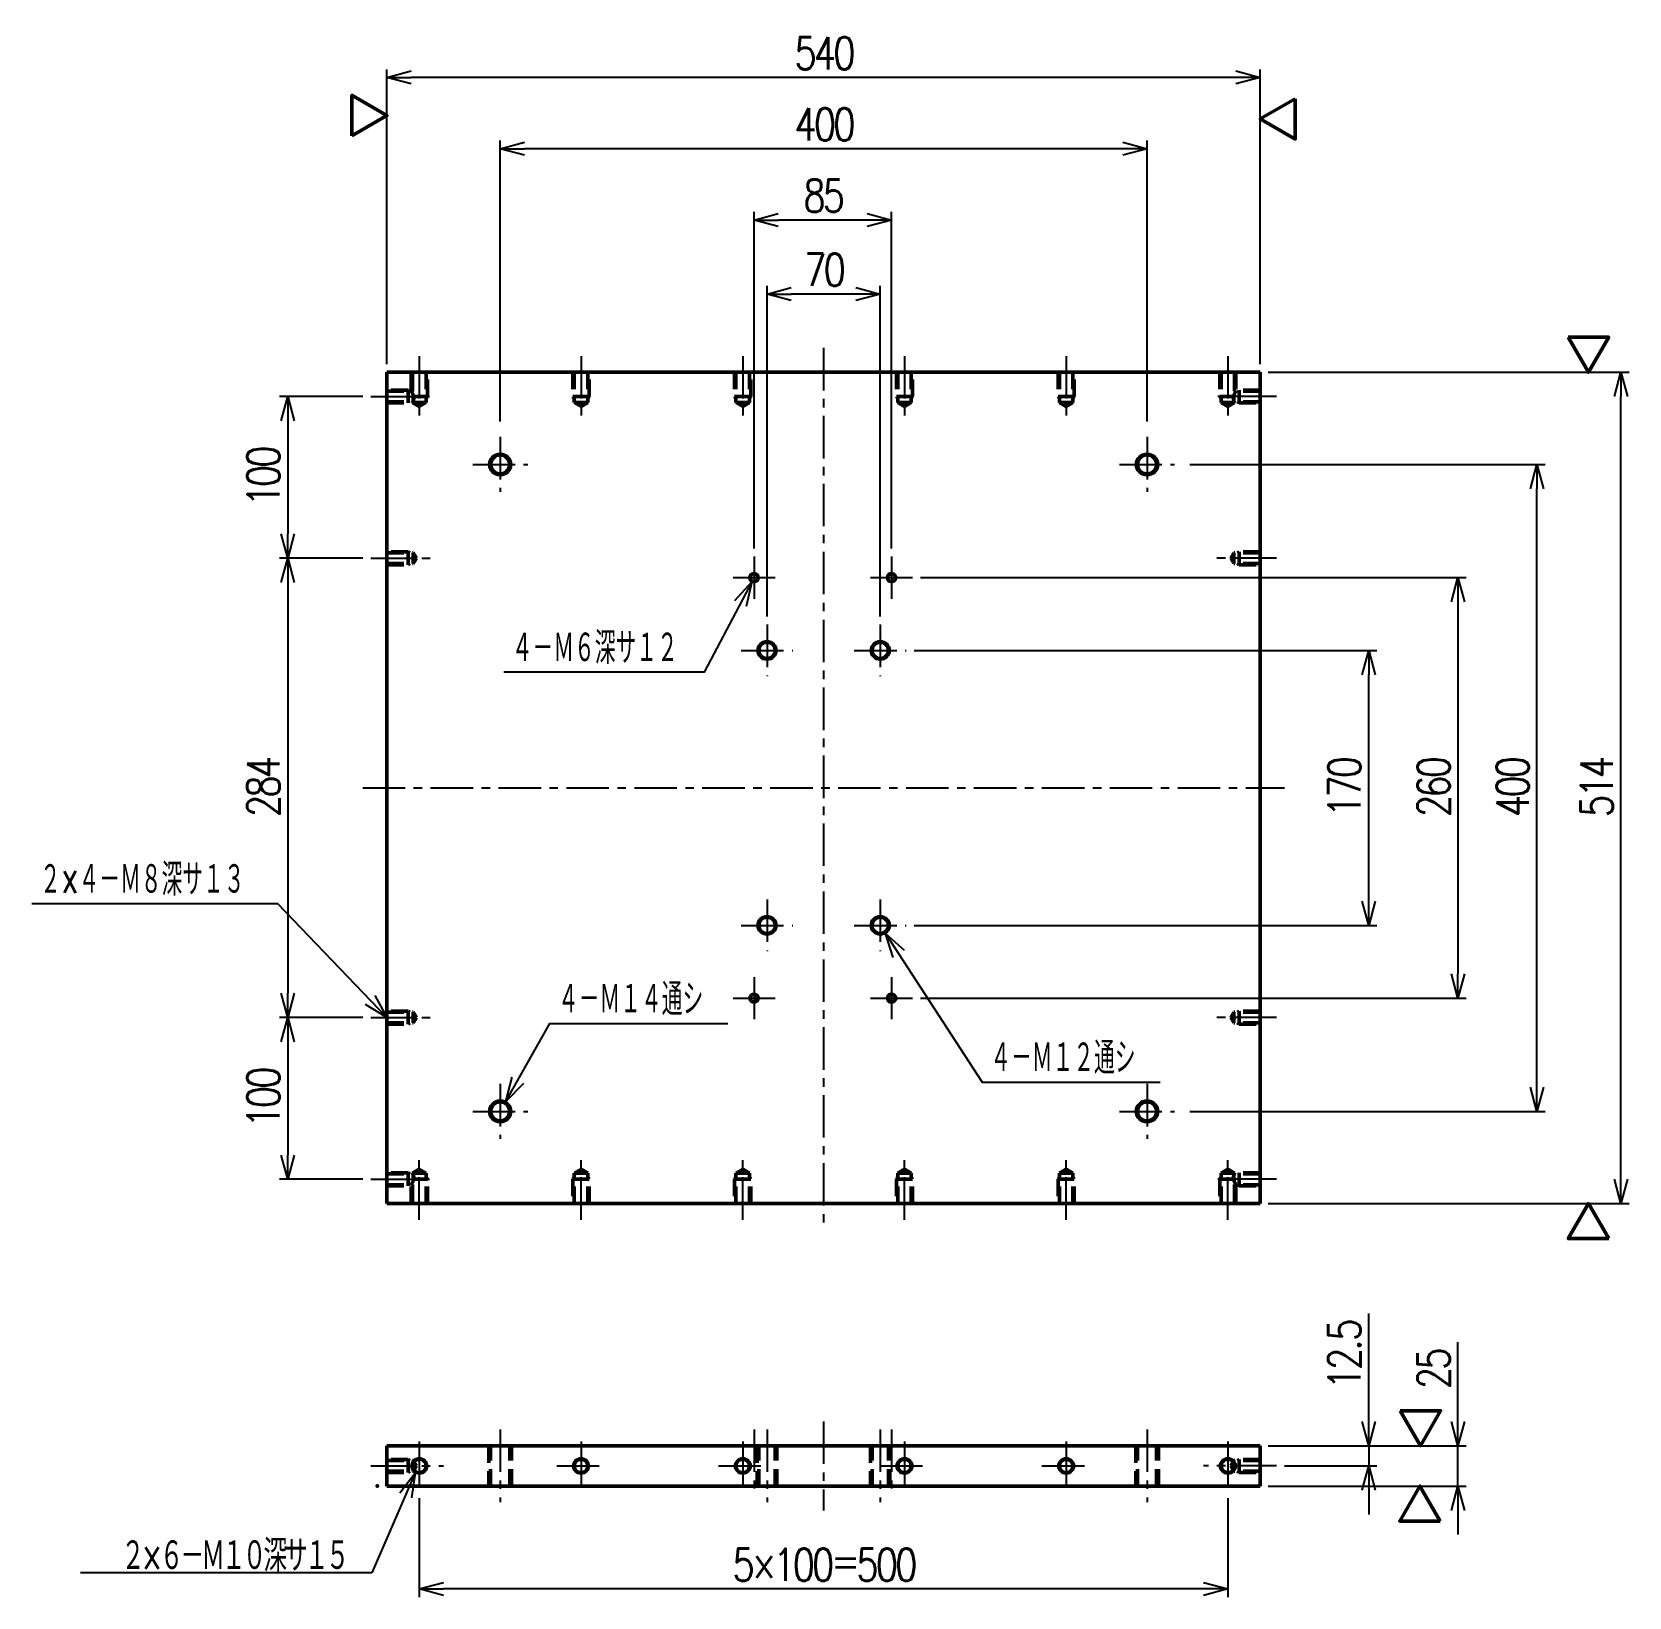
# Model space of a CAD drawing. Header units: millimetres. Extents: x -220 to 768, y -69 to 899.
import ezdxf

# ---------------------------------------------------------------- set-up
doc = ezdxf.new("R2010")
doc.units = ezdxf.units.MM
doc.header["$LTSCALE"] = 0.826772
doc.linetypes.add('CENTER', pattern=[50.8, 31.75, -6.35, 6.35, -6.35])
doc.linetypes.add('DASHED', pattern=[19.05, 12.7, -6.35])
doc.layers.add('NoLayerName_001', color=7, linetype='Continuous')
doc.layers.add('NoLayerName_002', color=7, linetype='Continuous')
doc.styles.get("Standard").update_dxf_attribs({"font": 'txt', "bigfont": 'extfont2'})
doc.dimstyles.get("Standard").update_dxf_attribs({"dimtxt": 2.5, "dimasz": 2.5, "dimexe": 1.25, "dimexo": 0.625, "dimtad": 1, "dimdec": 3, "dimzin": 0, "dimdsep": 46, "dimtxsty": 'Standard', "dimcen": 2.5, "dimadec": 0, "dimazin": 0, "dimtfac": 0.75, "dimtdec": 3, "dimtmove": 0, "dimatfit": 3, "dimfxl": 1, "dimarcsym": 0})

msp = doc.modelspace()

# ---------------------------------------------------------------- texts
at = {"layer": 'NoLayerName_002', "color": 2, "linetype": 'Continuous', "lineweight": 50, "insert": (-25.0479, -53.0609), "char_height": 20, "attachment_point": 9, "line_spacing_factor": 0.75}
msp.add_mtext('\\A1;\\W0.6667;\\T0.8750;２×６－Ｍ１０深サ１５', dxfattribs=at)

# ---------------------------------------------------------------- blocks, each defined once
blk = doc.blocks.new('_OPEN30')
at = {"color": 0, "linetype": 'ByBlock', "lineweight": -2}
for p, q in [((-1, 0.267949), (0, 0)), ((0, 0), (-1, -0.267949)), ((0, 0), (-1, 0))]:
    blk.add_line(p, q, dxfattribs=at)
blk = doc.blocks.new('*D57')
at = {"layer": 'Defpoints', "color": 0}
for p in [(540, 25), (662.25, 25), (540, 0)]:
    blk.add_point(p, dxfattribs=at)
at = {"layer": 'NoLayerName_002', "color": 0, "linetype": 'Continuous', "lineweight": 25}
for p, q in [((662.25, 25), (662.25, 89)), ((662.25, 40), (662.25, 55)), ((545, 25), (667.25, 25)), ((662.25, 0), (662.25, 25)), ((545, 0), (667.25, 0)), ((662.25, -15), (662.25, -30))]:
    blk.add_line(p, q, dxfattribs=at)
at = {"layer": 'NoLayerName_002', "color": 0, "lineweight": 25, "xscale": 15, "yscale": 15, "zscale": 15}
for p, rotation in [((662.25, 25), 270), ((662.25, 0), 90)]:
    blk.add_blockref('_OPEN30', p, dxfattribs=dict(at, rotation=rotation))
at = {"layer": 'NoLayerName_002', "color": 2, "lineweight": 50, "insert": (647.25, 72), "char_height": 20, "attachment_point": 5, "rotation": 90}
blk.add_mtext('\\W0.8000;\\T0.8750;25', dxfattribs=at)
blk = doc.blocks.new('SX_FinishSymbol_1')
at = {"color": 0, "linetype": 'ByBlock', "lineweight": -2}
blk.add_lwpolyline([(-0.5, 0.866), (0, 0), (0.5, 0.866)], close=True, dxfattribs=at)
blk = doc.blocks.new('*D59')
at = {"layer": 'Defpoints', "color": 0}
for p in [(20, -2.5), (520, -2.5), (20, -63.58)]:
    blk.add_point(p, dxfattribs=at)
at = {"layer": 'NoLayerName_001', "color": 0, "linetype": 'Continuous', "lineweight": 25}
for p, q in [((20, -7.5), (20, -68.58)), ((520, -7.5), (520, -68.58)), ((505, -63.58), (35, -63.58))]:
    blk.add_line(p, q, dxfattribs=at)
at = {"layer": 'NoLayerName_001', "color": 0, "lineweight": 25, "xscale": 15, "yscale": 15, "zscale": 15}
for p, rotation in [((20, -63.58), 180), ((520, -63.58), 360)]:
    blk.add_blockref('_OPEN30', p, dxfattribs=dict(at, rotation=rotation))
at = {"layer": 'NoLayerName_001', "color": 2, "lineweight": 50, "insert": (270, -48.58), "char_height": 20, "attachment_point": 5}
blk.add_mtext('\\W0.8000;\\T0.8750;5×100＝500', dxfattribs=at)
blk = doc.blocks.new('*D60')
at = {"layer": 'Defpoints', "color": 0}
for p in [(540, 25), (550, 12.5), (607.07, 12.5)]:
    blk.add_point(p, dxfattribs=at)
at = {"layer": 'NoLayerName_002', "color": 0, "linetype": 'Continuous', "lineweight": 25}
for p, q in [((607.07, 25), (607.07, 106.71)), ((607.07, 40), (607.07, 55)), ((545, 25), (612.07, 25)), ((607.07, 25), (607.07, 12.5)), ((555, 12.5), (612.07, 12.5)), ((607.07, -2.5), (607.07, -17.5))]:
    blk.add_line(p, q, dxfattribs=at)
at = {"layer": 'NoLayerName_002', "color": 0, "lineweight": 25, "xscale": 15, "yscale": 15, "zscale": 15}
for p, rotation in [((607.07, 25), 270), ((607.07, 12.5), 90)]:
    blk.add_blockref('_OPEN30', p, dxfattribs=dict(at, rotation=rotation))
at = {"layer": 'NoLayerName_002', "color": 2, "lineweight": 50, "insert": (592.07, 80.86), "char_height": 20, "attachment_point": 5, "rotation": 90}
blk.add_mtext('\\W0.8000;\\T0.8750;12.5', dxfattribs=at)
blk = doc.blocks.new('JZB_0004')
at = {"layer": 'NoLayerName_001', "color": 7, "linetype": 'Continuous', "lineweight": 50}
for p, q in [((0, 0), (0, 25)), ((0, 25), (540, 25)), ((540, 25), (540, 0)), ((540, 0), (0, 0))]:
    blk.add_line(p, q, dxfattribs=at)
for centre, start, end in [((20, 12.5), 142.22869, 217.77131), ((520, 12.5), 322.22869, 37.77131)]:
    blk.add_arc(centre, 4.19, start, end, dxfattribs=at)
blk = doc.blocks.new('JZB_0005')
at = {"layer": 'NoLayerName_001', "color": 4, "linetype": 'CENTER', "lineweight": 25}
blk.add_line((5, 30), (5, 0), dxfattribs=at)
at = {"layer": 'NoLayerName_001', "color": 3, "linetype": 'Continuous', "lineweight": 25}
blk.add_circle((5, 15), 5, dxfattribs=at)
at = {"layer": 'NoLayerName_001', "color": 7, "linetype": 'Continuous', "lineweight": 50}
blk.add_arc((5, 15), 4.19, 217.77131, 142.22869, dxfattribs=at)
blk = doc.blocks.new('JZB_0006')
at = {"layer": 'NoLayerName_001', "color": 4, "linetype": 'CENTER', "lineweight": 25}
for p, q in [((15, 30), (15, 0)), ((0, 15), (30, 15))]:
    blk.add_line(p, q, dxfattribs=at)
at = {"layer": 'NoLayerName_001', "color": 3, "linetype": 'Continuous', "lineweight": 25}
blk.add_circle((15, 15), 5, dxfattribs=at)
at = {"layer": 'NoLayerName_001', "color": 7, "linetype": 'Continuous', "lineweight": 50}
blk.add_circle((15, 15), 4.19, dxfattribs=at)
blk = doc.blocks.new('JZB_0007')
at = {"layer": 'NoLayerName_001', "color": 4, "linetype": 'CENTER', "lineweight": 25}
for p, q in [((15, 30), (15, 0)), ((0, 15), (30, 15))]:
    blk.add_line(p, q, dxfattribs=at)
at = {"layer": 'NoLayerName_001', "color": 3, "linetype": 'Continuous', "lineweight": 25}
blk.add_circle((15, 15), 5, dxfattribs=at)
at = {"layer": 'NoLayerName_001', "color": 7, "linetype": 'Continuous', "lineweight": 50}
blk.add_circle((15, 15), 4.19, dxfattribs=at)
blk = doc.blocks.new('JZB_0008')
at = {"layer": 'NoLayerName_001', "color": 4, "linetype": 'CENTER', "lineweight": 25}
for p, q in [((15, 30), (15, 0)), ((0, 15), (30, 15))]:
    blk.add_line(p, q, dxfattribs=at)
at = {"layer": 'NoLayerName_001', "color": 3, "linetype": 'Continuous', "lineweight": 25}
blk.add_circle((15, 15), 5, dxfattribs=at)
at = {"layer": 'NoLayerName_001', "color": 7, "linetype": 'Continuous', "lineweight": 50}
blk.add_circle((15, 15), 4.19, dxfattribs=at)
blk = doc.blocks.new('JZB_0009')
at = {"layer": 'NoLayerName_001', "color": 4, "linetype": 'CENTER', "lineweight": 25}
blk.add_line((5, 30), (5, 0), dxfattribs=at)
at = {"layer": 'NoLayerName_001', "color": 3, "linetype": 'Continuous', "lineweight": 25}
blk.add_circle((5, 15), 5, dxfattribs=at)
at = {"layer": 'NoLayerName_001', "color": 7, "linetype": 'Continuous', "lineweight": 50}
blk.add_arc((5, 15), 4.19, 37.77131, 322.22869, dxfattribs=at)
blk = doc.blocks.new('JZB_0010')
at = {"layer": 'NoLayerName_001', "color": 4, "linetype": 'CENTER', "lineweight": 25}
for p, q in [((15, 30), (15, 0)), ((0, 15), (30, 15))]:
    blk.add_line(p, q, dxfattribs=at)
at = {"layer": 'NoLayerName_001', "color": 3, "linetype": 'Continuous', "lineweight": 25}
blk.add_circle((15, 15), 5, dxfattribs=at)
at = {"layer": 'NoLayerName_001', "color": 7, "linetype": 'Continuous', "lineweight": 50}
blk.add_circle((15, 15), 4.19, dxfattribs=at)
blk = doc.blocks.new('JZB_0011')
at = {"layer": 'NoLayerName_001', "color": 4, "linetype": 'CENTER', "lineweight": 25}
blk.add_line((0, 4), (45, 4), dxfattribs=at)
at = {"layer": 'NoLayerName_001', "color": 3, "linetype": 'DASHED', "lineweight": 50}
for p, q in [((23, 8), (10, 8)), ((10, 7.32), (26.25, 7.32)), ((10, 0.67), (26.25, 0.67)), ((10, 0), (23, 0)), ((23, 0), (23, 8)), ((23, 8), (24.17, 7.32)), ((23, 0), (24.17, 0.67)), ((26.25, 7.31), (26.25, 7.32)), ((26.26, 7.31), (26.25, 7.32)), ((26.25, 0.67), (26.25, 0.69)), ((26.25, 0.67), (26.26, 0.69))]:
    blk.add_line(p, q, dxfattribs=at)
at = {"layer": 'NoLayerName_001', "color": 7, "linetype": 'Continuous', "lineweight": 50}
for p, q in [((26.25, 7.31), (26.25, 5.87)), ((26.25, 2.13), (26.25, 0.69)), ((26.26, 7.31), (26.69, 6.57)), ((26.69, 1.43), (26.26, 0.69))]:
    blk.add_line(p, q, dxfattribs=at)
blk = doc.blocks.new('JZB_0012')
at = {"layer": 'NoLayerName_001', "color": 4, "linetype": 'CENTER', "lineweight": 25}
blk.add_line((45, 4), (0, 4), dxfattribs=at)
at = {"layer": 'NoLayerName_001', "color": 7, "linetype": 'Continuous', "lineweight": 50}
for p, q in [((18.31, 6.57), (18.74, 7.31)), ((18.74, 0.69), (18.31, 1.43)), ((18.75, 5.87), (18.75, 7.31)), ((18.75, 0.69), (18.75, 2.13))]:
    blk.add_line(p, q, dxfattribs=at)
at = {"layer": 'NoLayerName_001', "color": 3, "linetype": 'DASHED', "lineweight": 50}
for p, q in [((18.75, 7.32), (18.74, 7.31)), ((18.74, 0.69), (18.75, 0.67)), ((35, 7.32), (18.75, 7.32)), ((18.75, 7.32), (18.75, 7.31)), ((18.75, 0.69), (18.75, 0.67)), ((35, 0.67), (18.75, 0.67)), ((22, 8), (20.83, 7.32)), ((22, 0), (20.83, 0.67)), ((35, 8), (22, 8)), ((22, 8), (22, 0)), ((22, 0), (35, 0))]:
    blk.add_line(p, q, dxfattribs=at)
blk = doc.blocks.new('JZB_0013')
at = {"layer": 'NoLayerName_001', "color": 4, "linetype": 'CENTER', "lineweight": 25}
blk.add_line((7, 45), (7, 0), dxfattribs=at)
at = {"layer": 'NoLayerName_001', "color": 3, "linetype": 'DASHED', "lineweight": 50}
for p, q in [((0, 35), (0, 10)), ((1.1, 10), (1.1, 35)), ((12.9, 10), (12.9, 35)), ((14, 10), (14, 35))]:
    blk.add_line(p, q, dxfattribs=at)
blk = doc.blocks.new('JZB_0014')
at = {"layer": 'NoLayerName_001', "color": 4, "linetype": 'CENTER', "lineweight": 25}
blk.add_line((7, 45), (7, 0), dxfattribs=at)
at = {"layer": 'NoLayerName_001', "color": 3, "linetype": 'DASHED', "lineweight": 50}
for p, q in [((0, 35), (0, 10)), ((1.1, 10), (1.1, 35)), ((12.9, 10), (12.9, 35)), ((14, 10), (14, 35))]:
    blk.add_line(p, q, dxfattribs=at)
blk = doc.blocks.new('JZB_0015')
at = {"layer": 'NoLayerName_001', "color": 3, "linetype": 'DASHED', "lineweight": 50}
for p, q in [((0, 0.7), (0, 4.44)), ((1.92, 2.57), (0.44, 5.13)), ((0.44, 0), (1.92, 2.57))]:
    blk.add_line(p, q, dxfattribs=at)
blk = doc.blocks.new('JZB_0016')
at = {"layer": 'NoLayerName_001', "color": 3, "linetype": 'DASHED', "lineweight": 50}
for p, q in [((1.48, 5.13), (0, 2.57)), ((0, 2.57), (1.48, 0)), ((1.92, 4.44), (1.92, 0.7))]:
    blk.add_line(p, q, dxfattribs=at)
blk = doc.blocks.new('JZB_0017')
at = {"layer": 'NoLayerName_001', "color": 4, "linetype": 'CENTER', "lineweight": 25}
blk.add_line((6, 45), (6, 0), dxfattribs=at)
at = {"layer": 'NoLayerName_001', "color": 3, "linetype": 'DASHED', "lineweight": 50}
for p, q in [((0, 35), (0, 10)), ((0.95, 10), (0.95, 35)), ((11.05, 10), (11.05, 35)), ((12, 10), (12, 35))]:
    blk.add_line(p, q, dxfattribs=at)
blk = doc.blocks.new('JZB_0018')
at = {"layer": 'NoLayerName_001', "color": 4, "linetype": 'CENTER', "lineweight": 25}
blk.add_line((6, 45), (6, 0), dxfattribs=at)
at = {"layer": 'NoLayerName_001', "color": 3, "linetype": 'DASHED', "lineweight": 50}
for p, q in [((0, 35), (0, 10)), ((0.95, 10), (0.95, 35)), ((11.05, 10), (11.05, 35)), ((12, 10), (12, 35))]:
    blk.add_line(p, q, dxfattribs=at)
blk = doc.blocks.new('JZB_0019')
at = {"layer": 'NoLayerName_001', "color": 4, "linetype": 'CENTER', "lineweight": 25}
blk.add_line((0, 36.42), (0, 0), dxfattribs=at)
blk = doc.blocks.new('JZB_0020')
at = {"layer": 'NoLayerName_001', "color": 4, "linetype": 'CENTER', "lineweight": 25}
blk.add_line((0, 36.42), (0, 0), dxfattribs=at)
blk = doc.blocks.new('*D61')
at = {"layer": 'Defpoints', "color": 0}
for p in [(235, 737.07), (235, 532.71), (305, 532.71)]:
    blk.add_point(p, dxfattribs=at)
at = {"layer": 'NoLayerName_002', "color": 0, "linetype": 'Continuous', "lineweight": 25}
for p, q in [((235, 537.71), (235, 742.07)), ((305, 537.71), (305, 742.07)), ((290, 737.07), (250, 737.07))]:
    blk.add_line(p, q, dxfattribs=at)
at = {"layer": 'NoLayerName_002', "color": 0, "lineweight": 25, "xscale": 15, "yscale": 15, "zscale": 15, "rotation": 180}
blk.add_blockref('_OPEN30', (235, 737.07), dxfattribs=at)
at = {"layer": 'NoLayerName_002', "color": 0, "lineweight": 25, "xscale": 15, "yscale": 15, "zscale": 15}
blk.add_blockref('_OPEN30', (305, 737.07), dxfattribs=at)
at = {"layer": 'NoLayerName_002', "color": 2, "lineweight": 50, "insert": (270, 752.07), "char_height": 20, "attachment_point": 5}
blk.add_mtext('\\W0.8000;\\T0.8750;70', dxfattribs=at)
blk = doc.blocks.new('*D62')
at = {"layer": 'Defpoints', "color": 0}
for p in [(-10, 573.71), (-61.38, 289.71), (-10, 289.71)]:
    blk.add_point(p, dxfattribs=at)
at = {"layer": 'NoLayerName_002', "color": 0, "linetype": 'Continuous', "lineweight": 25}
for p, q in [((-15, 573.71), (-66.38, 573.71)), ((-61.38, 558.71), (-61.38, 304.71)), ((-15, 289.71), (-66.38, 289.71))]:
    blk.add_line(p, q, dxfattribs=at)
at = {"layer": 'NoLayerName_002', "color": 0, "lineweight": 25, "xscale": 15, "yscale": 15, "zscale": 15}
for p, rotation in [((-61.38, 573.71), 90.00000000000001), ((-61.38, 289.71), 270)]:
    blk.add_blockref('_OPEN30', p, dxfattribs=dict(at, rotation=rotation))
at = {"layer": 'NoLayerName_002', "color": 2, "lineweight": 50, "insert": (-76.38, 431.71), "char_height": 20, "attachment_point": 5, "rotation": 90}
blk.add_mtext('\\W0.8000;\\T0.8750;284', dxfattribs=at)
blk = doc.blocks.new('*D63')
at = {"layer": 'Defpoints', "color": 0}
for p in [(-10, 289.71), (-61.38, 189.71), (-10, 189.71)]:
    blk.add_point(p, dxfattribs=at)
at = {"layer": 'NoLayerName_002', "color": 0, "linetype": 'Continuous', "lineweight": 25}
for p, q in [((-15, 289.71), (-66.38, 289.71)), ((-61.38, 274.71), (-61.38, 204.71)), ((-15, 189.71), (-66.38, 189.71))]:
    blk.add_line(p, q, dxfattribs=at)
at = {"layer": 'NoLayerName_002', "color": 0, "lineweight": 25, "xscale": 15, "yscale": 15, "zscale": 15}
for p, rotation in [((-61.38, 289.71), 90.00000000000001), ((-61.38, 189.71), 270)]:
    blk.add_blockref('_OPEN30', p, dxfattribs=dict(at, rotation=rotation))
at = {"layer": 'NoLayerName_002', "color": 2, "lineweight": 50, "insert": (-76.38, 239.71), "char_height": 20, "attachment_point": 5, "rotation": 90}
blk.add_mtext('\\W0.8000;\\T0.8750;100', dxfattribs=at)
blk = doc.blocks.new('*D64')
at = {"layer": 'Defpoints', "color": 0}
for p in [(-10, 673.71), (-61.38, 573.71), (-10, 573.71)]:
    blk.add_point(p, dxfattribs=at)
at = {"layer": 'NoLayerName_002', "color": 0, "linetype": 'Continuous', "lineweight": 25}
for p, q in [((-15, 673.71), (-66.38, 673.71)), ((-61.38, 658.71), (-61.38, 588.71)), ((-15, 573.71), (-66.38, 573.71))]:
    blk.add_line(p, q, dxfattribs=at)
at = {"layer": 'NoLayerName_002', "color": 0, "lineweight": 25, "xscale": 15, "yscale": 15, "zscale": 15}
for p, rotation in [((-61.38, 673.71), 90.00000000000001), ((-61.38, 573.71), 270)]:
    blk.add_blockref('_OPEN30', p, dxfattribs=dict(at, rotation=rotation))
at = {"layer": 'NoLayerName_002', "color": 2, "lineweight": 50, "insert": (-76.38, 623.71), "char_height": 20, "attachment_point": 5, "rotation": 90}
blk.add_mtext('\\W0.8000;\\T0.8750;100', dxfattribs=at)
blk = doc.blocks.new('DIM_0002')
at = {"color": 3, "linetype": 'Continuous', "lineweight": 25}
for points in [[(219.55, 0), (152, 70.32), (0, 70.32)], [(212.05, 13.6), (219.55, 0), (206.26, 8.03)]]:
    blk.add_lwpolyline(points, dxfattribs=at)
at = {"color": 2, "linetype": 'Continuous', "lineweight": 50, "width": 0.583333}
blk.add_text('２×４－Ｍ８深サ１３', height=20, dxfattribs=at).set_placement((5, 75.32))
blk = doc.blocks.new('DIM_0003')
at = {"color": 3, "linetype": 'Continuous', "lineweight": 25}
for points in [[(0, 0), (27.32, 48.21), (137.32, 48.21)], [(10.89, 11.07), (0, 0), (3.9, 15.03)]]:
    blk.add_lwpolyline(points, dxfattribs=at)
at = {"color": 2, "linetype": 'Continuous', "lineweight": 50, "width": 0.583333}
blk.add_text('４－Ｍ１４通シ', height=20, dxfattribs=at).set_placement((32.32, 53.21))
blk = doc.blocks.new('DIM_0004')
at = {"color": 3, "linetype": 'Continuous', "lineweight": 25}
for points in [[(4.81, 77.14), (0, 91.91), (11.55, 81.53)], [(0, 91.91), (59.79, 0), (169.79, 0)]]:
    blk.add_lwpolyline(points, dxfattribs=at)
at = {"color": 2, "linetype": 'Continuous', "lineweight": 50, "width": 0.583333}
blk.add_text('４－Ｍ１２通シ', height=20, dxfattribs=at).set_placement((64.79, 5))
blk = doc.blocks.new('*D68')
at = {"layer": 'Defpoints', "color": 0}
for p in [(325, 561.71), (325, 301.71), (662.25, 301.71)]:
    blk.add_point(p, dxfattribs=at)
at = {"layer": 'NoLayerName_001', "color": 0, "linetype": 'Continuous', "lineweight": 25}
for p, q in [((330, 561.71), (667.25, 561.71)), ((662.25, 546.71), (662.25, 316.71)), ((330, 301.71), (667.25, 301.71))]:
    blk.add_line(p, q, dxfattribs=at)
at = {"layer": 'NoLayerName_001', "color": 0, "lineweight": 25, "xscale": 15, "yscale": 15, "zscale": 15}
for p, rotation in [((662.25, 561.71), 90), ((662.25, 301.71), 270)]:
    blk.add_blockref('_OPEN30', p, dxfattribs=dict(at, rotation=rotation))
at = {"layer": 'NoLayerName_001', "color": 2, "lineweight": 50, "insert": (647.25, 431.71), "char_height": 20, "attachment_point": 5, "rotation": 90}
blk.add_mtext('\\W0.8000;\\T0.8750;260', dxfattribs=at)
blk = doc.blocks.new('*D69')
at = {"layer": 'Defpoints', "color": 0}
for p in [(491.5, 631.71), (711.12, 631.71), (491.5, 231.71)]:
    blk.add_point(p, dxfattribs=at)
at = {"layer": 'NoLayerName_002', "color": 0, "linetype": 'Continuous', "lineweight": 25}
for p, q in [((496.5, 631.71), (716.12, 631.71)), ((711.12, 246.71), (711.12, 616.71)), ((496.5, 231.71), (716.12, 231.71))]:
    blk.add_line(p, q, dxfattribs=at)
at = {"layer": 'NoLayerName_002', "color": 0, "lineweight": 25, "xscale": 15, "yscale": 15, "zscale": 15}
for p, rotation in [((711.12, 631.71), 90), ((711.12, 231.71), 270)]:
    blk.add_blockref('_OPEN30', p, dxfattribs=dict(at, rotation=rotation))
at = {"layer": 'NoLayerName_002', "color": 2, "lineweight": 50, "insert": (696.12, 431.71), "char_height": 20, "attachment_point": 5, "rotation": 90}
blk.add_mtext('\\W0.8000;\\T0.8750;400', dxfattribs=at)
blk = doc.blocks.new('*D70')
at = {"layer": 'Defpoints', "color": 0}
for p in [(540, 688.71), (763.07, 688.71), (540, 174.71)]:
    blk.add_point(p, dxfattribs=at)
at = {"layer": 'NoLayerName_002', "color": 0, "linetype": 'Continuous', "lineweight": 25}
for p, q in [((545, 688.71), (768.07, 688.71)), ((763.07, 189.71), (763.07, 673.71)), ((545, 174.71), (768.07, 174.71))]:
    blk.add_line(p, q, dxfattribs=at)
at = {"layer": 'NoLayerName_002', "color": 0, "lineweight": 25, "xscale": 15, "yscale": 15, "zscale": 15}
for p, rotation in [((763.07, 688.71), 90), ((763.07, 174.71), 270)]:
    blk.add_blockref('_OPEN30', p, dxfattribs=dict(at, rotation=rotation))
at = {"layer": 'NoLayerName_002', "color": 2, "lineweight": 50, "insert": (748.07, 431.71), "char_height": 20, "attachment_point": 5, "rotation": 90}
blk.add_mtext('\\W0.8000;\\T0.8750;514', dxfattribs=at)
blk = doc.blocks.new('*D71')
at = {"layer": 'Defpoints', "color": 0}
for p in [(227, 782.83), (227, 574.71), (312, 574.71)]:
    blk.add_point(p, dxfattribs=at)
at = {"layer": 'NoLayerName_001', "color": 0, "linetype": 'Continuous', "lineweight": 25}
for p, q in [((227, 579.71), (227, 787.83)), ((297, 782.83), (242, 782.83)), ((312, 579.71), (312, 787.83))]:
    blk.add_line(p, q, dxfattribs=at)
at = {"layer": 'NoLayerName_001', "color": 0, "lineweight": 25, "xscale": 15, "yscale": 15, "zscale": 15, "rotation": 180}
blk.add_blockref('_OPEN30', (227, 782.83), dxfattribs=at)
at = {"layer": 'NoLayerName_001', "color": 0, "lineweight": 25, "xscale": 15, "yscale": 15, "zscale": 15}
blk.add_blockref('_OPEN30', (312, 782.83), dxfattribs=at)
at = {"layer": 'NoLayerName_001', "color": 2, "lineweight": 50, "insert": (269.5, 797.83), "char_height": 20, "attachment_point": 5}
blk.add_mtext('\\W0.8000;\\T0.8750;85', dxfattribs=at)
blk = doc.blocks.new('*D72')
at = {"layer": 'Defpoints', "color": 0}
for p in [(70, 826.91), (70, 653.21), (470, 653.21)]:
    blk.add_point(p, dxfattribs=at)
at = {"layer": 'NoLayerName_002', "color": 0, "linetype": 'Continuous', "lineweight": 25}
for p, q in [((70, 658.21), (70, 831.91)), ((470, 658.21), (470, 831.91)), ((455, 826.91), (85, 826.91))]:
    blk.add_line(p, q, dxfattribs=at)
at = {"layer": 'NoLayerName_002', "color": 0, "lineweight": 25, "xscale": 15, "yscale": 15, "zscale": 15, "rotation": 180}
blk.add_blockref('_OPEN30', (70, 826.91), dxfattribs=at)
at = {"layer": 'NoLayerName_002', "color": 0, "lineweight": 25, "xscale": 15, "yscale": 15, "zscale": 15}
blk.add_blockref('_OPEN30', (470, 826.91), dxfattribs=at)
at = {"layer": 'NoLayerName_002', "color": 2, "lineweight": 50, "insert": (270, 841.91), "char_height": 20, "attachment_point": 5}
blk.add_mtext('\\W0.8000;\\T0.8750;400', dxfattribs=at)
blk = doc.blocks.new('*D73')
at = {"layer": 'Defpoints', "color": 0}
for p in [(0, 870.99), (0, 688.71), (540, 688.71)]:
    blk.add_point(p, dxfattribs=at)
at = {"layer": 'NoLayerName_002', "color": 0, "linetype": 'Continuous', "lineweight": 25}
for p, q in [((0, 693.71), (0, 875.99)), ((525, 870.99), (15, 870.99)), ((540, 693.71), (540, 875.99))]:
    blk.add_line(p, q, dxfattribs=at)
at = {"layer": 'NoLayerName_002', "color": 0, "lineweight": 25, "xscale": 15, "yscale": 15, "zscale": 15}
for p, rotation in [((0, 870.99), 180), ((540, 870.99), 360)]:
    blk.add_blockref('_OPEN30', p, dxfattribs=dict(at, rotation=rotation))
at = {"layer": 'NoLayerName_002', "color": 2, "lineweight": 50, "insert": (270, 885.99), "char_height": 20, "attachment_point": 5}
blk.add_mtext('\\W0.8000;\\T0.8750;540', dxfattribs=at)
blk = doc.blocks.new('DIM_0005')
at = {"color": 3, "linetype": 'Continuous', "lineweight": 25}
for points in [[(153.41, 55.85), (124, 0), (0, 0)], [(142.87, 44.45), (153.41, 55.85), (149.98, 40.71)]]:
    blk.add_lwpolyline(points, dxfattribs=at)
at = {"color": 2, "linetype": 'Continuous', "lineweight": 50, "width": 0.583333}
blk.add_text('４－Ｍ６深サ１２', height=20, dxfattribs=at).set_placement((5, 5))
blk = doc.blocks.new('*D75')
at = {"layer": 'Defpoints', "color": 0}
for p in [(321, 516.71), (607.07, 516.71), (321, 346.71)]:
    blk.add_point(p, dxfattribs=at)
at = {"layer": 'NoLayerName_002', "color": 0, "linetype": 'Continuous', "lineweight": 25}
for p, q in [((326, 516.71), (612.07, 516.71)), ((607.07, 361.71), (607.07, 501.71)), ((326, 346.71), (612.07, 346.71))]:
    blk.add_line(p, q, dxfattribs=at)
at = {"layer": 'NoLayerName_002', "color": 0, "lineweight": 25, "xscale": 15, "yscale": 15, "zscale": 15}
for p, rotation in [((607.07, 516.71), 90), ((607.07, 346.71), 270)]:
    blk.add_blockref('_OPEN30', p, dxfattribs=dict(at, rotation=rotation))
at = {"layer": 'NoLayerName_002', "color": 2, "lineweight": 50, "insert": (592.07, 431.71), "char_height": 20, "attachment_point": 5, "rotation": 90}
blk.add_mtext('\\W0.8000;\\T0.8750;170', dxfattribs=at)
blk = doc.blocks.new('JZB_0021')
at = {"layer": 'NoLayerName_001', "color": 7, "linetype": 'Continuous', "lineweight": 50}
for p, q in [((0, 0), (0, 514)), ((540, 514), (0, 514)), ((540, 0), (540, 514)), ((0, 0), (540, 0))]:
    blk.add_line(p, q, dxfattribs=at)
at = {"layer": 'NoLayerName_001', "color": 3, "linetype": 'DASHED', "lineweight": 50}
for points, start_tangent, end_tangent in [([(16.25, 499.34), (16.03, 500.33), (15.69, 501.16), (15.28, 501.89), (15.05, 502.25), (15, 502.32)], (-0.212428, 0.977177), (-0.551256, 0.834336)), ([(15.81, 495.68), (15.9, 495.79), (16.15, 496.12), (16.25, 496.25)], (0.619089, 0.785321), (0.595427, 0.803409)), ([(16.25, 496.25), (16.38, 496.72), (16.66, 498.39), (16.69, 499)], (0.262194, 0.965015), (0.039124, 0.999234)), ([(523.31, 499), (523.38, 497.94), (523.7, 496.43), (523.75, 496.25)], (0.066949, -0.997756), (0.27203, -0.962289)), ([(523.75, 499.34), (523.74, 499.02), (523.74, 499)], (-0.019305, -0.999814), (-0.001215, -0.999999)), ([(525, 502.32), (524.99, 502.31), (524.85, 502.09), (524.57, 501.63), (524.17, 500.86), (523.81, 499.75), (523.75, 499.34)], (-0.553244, -0.83302), (-0.143059, -0.989714)), ([(523.75, 496.25), (524.07, 495.83), (524.19, 495.68)], (0.603583, -0.7973), (0.618128, -0.786077)), ([(15, 11.68), (15.01, 11.69), (15.15, 11.91), (15.43, 12.37), (15.83, 13.14), (16.19, 14.25), (16.25, 14.66)], (0.553244, 0.83302), (0.143059, 0.989714)), ([(16.25, 17.75), (15.93, 18.17), (15.81, 18.32)], (-0.603583, 0.7973), (-0.618128, 0.786077)), ([(16.69, 15), (16.62, 16.06), (16.3, 17.57), (16.25, 17.75)], (-0.066949, 0.997756), (-0.27203, 0.962289)), ([(16.25, 14.66), (16.26, 14.98), (16.26, 15)], (0.019305, 0.999814), (0.001215, 0.999999)), ([(523.75, 17.75), (523.62, 17.28), (523.34, 15.61), (523.31, 15)], (-0.262194, -0.965015), (-0.039124, -0.999234)), ([(524.19, 18.32), (524.1, 18.21), (523.85, 17.88), (523.75, 17.75)], (-0.619089, -0.785321), (-0.595427, -0.803409)), ([(523.75, 14.66), (523.97, 13.67), (524.31, 12.84), (524.72, 12.11), (524.95, 11.75), (525, 11.68)], (0.212428, -0.977177), (0.551256, -0.834336))]:
    blk.add_spline(points, degree=3, dxfattribs=dict(at, start_tangent=start_tangent, end_tangent=end_tangent))
blk = doc.blocks.new('JZB_0022')
at = {"layer": 'NoLayerName_001', "color": 4, "linetype": 'CENTER', "lineweight": 25}
for p, q in [((16, 32), (16, 0)), ((0, 16), (32, 16))]:
    blk.add_line(p, q, dxfattribs=at)
at = {"layer": 'NoLayerName_001', "color": 3, "linetype": 'Continuous', "lineweight": 25}
blk.add_circle((16, 16), 6, dxfattribs=at)
at = {"layer": 'NoLayerName_001', "color": 7, "linetype": 'Continuous', "lineweight": 50}
blk.add_circle((16, 16), 5.05, dxfattribs=at)
blk = doc.blocks.new('JZB_0023')
at = {"layer": 'NoLayerName_001', "color": 4, "linetype": 'CENTER', "lineweight": 25}
for p, q in [((16, 32), (16, 0)), ((0, 16), (32, 16))]:
    blk.add_line(p, q, dxfattribs=at)
at = {"layer": 'NoLayerName_001', "color": 3, "linetype": 'Continuous', "lineweight": 25}
blk.add_circle((16, 16), 6, dxfattribs=at)
at = {"layer": 'NoLayerName_001', "color": 7, "linetype": 'Continuous', "lineweight": 50}
blk.add_circle((16, 16), 5.05, dxfattribs=at)
blk = doc.blocks.new('JZB_0024')
at = {"layer": 'NoLayerName_001', "color": 4, "linetype": 'CENTER', "lineweight": 25}
for p, q in [((16, 32), (16, 0)), ((0, 16), (32, 16))]:
    blk.add_line(p, q, dxfattribs=at)
at = {"layer": 'NoLayerName_001', "color": 3, "linetype": 'Continuous', "lineweight": 25}
blk.add_circle((16, 16), 6, dxfattribs=at)
at = {"layer": 'NoLayerName_001', "color": 7, "linetype": 'Continuous', "lineweight": 50}
blk.add_circle((16, 16), 5.05, dxfattribs=at)
blk = doc.blocks.new('JZB_0025')
at = {"layer": 'NoLayerName_001', "color": 4, "linetype": 'CENTER', "lineweight": 25}
for p, q in [((16, 32), (16, 0)), ((0, 16), (32, 16))]:
    blk.add_line(p, q, dxfattribs=at)
at = {"layer": 'NoLayerName_001', "color": 3, "linetype": 'Continuous', "lineweight": 25}
blk.add_circle((16, 16), 6, dxfattribs=at)
at = {"layer": 'NoLayerName_001', "color": 7, "linetype": 'Continuous', "lineweight": 50}
blk.add_circle((16, 16), 5.05, dxfattribs=at)
blk = doc.blocks.new('JZB_0026')
at = {"layer": 'NoLayerName_001', "color": 4, "linetype": 'CENTER', "lineweight": 25}
blk.add_line((5, 41.17), (5, 0), dxfattribs=at)
at = {"layer": 'NoLayerName_001', "color": 3, "linetype": 'DASHED', "lineweight": 50}
for p, q in [((0, 31.17), (0, 16.17)), ((0.81, 31.17), (0.81, 12.42)), ((9.19, 31.17), (9.19, 12.42)), ((10, 16.17), (10, 31.17)), ((0, 16.17), (10, 16.17)), ((0, 16.17), (0.81, 14.77)), ((9.19, 12.42), (0.81, 12.42)), ((0.81, 12.42), (5, 10)), ((5, 10), (9.19, 12.42)), ((10, 16.17), (9.19, 14.77))]:
    blk.add_line(p, q, dxfattribs=at)
blk = doc.blocks.new('JZB_0027')
at = {"layer": 'NoLayerName_001', "color": 4, "linetype": 'CENTER', "lineweight": 25}
blk.add_line((5, 41.17), (5, 0), dxfattribs=at)
at = {"layer": 'NoLayerName_001', "color": 3, "linetype": 'DASHED', "lineweight": 50}
for p, q in [((0, 31.17), (0, 16.17)), ((0.81, 31.17), (0.81, 12.42)), ((9.19, 31.17), (9.19, 12.42)), ((10, 16.17), (10, 31.17)), ((0, 16.17), (10, 16.17)), ((0, 16.17), (0.81, 14.77)), ((9.19, 12.42), (0.81, 12.42)), ((0.81, 12.42), (5, 10)), ((5, 10), (9.19, 12.42)), ((10, 16.17), (9.19, 14.77))]:
    blk.add_line(p, q, dxfattribs=at)
blk = doc.blocks.new('JZB_0028')
at = {"layer": 'NoLayerName_001', "color": 4, "linetype": 'CENTER', "lineweight": 25}
blk.add_line((5, 0), (5, 41.17), dxfattribs=at)
at = {"layer": 'NoLayerName_001', "color": 3, "linetype": 'DASHED', "lineweight": 50}
for p, q in [((5, 31.17), (0.81, 28.75)), ((9.19, 28.75), (5, 31.17)), ((0, 25), (0.81, 26.4)), ((0, 25), (0, 10)), ((8.74, 25), (0, 25)), ((0.81, 28.75), (9.19, 28.75)), ((0.81, 10), (0.81, 28.75)), ((9.19, 28.75), (9.19, 28.32)), ((9.19, 21.71), (9.19, 10)), ((10, 21.71), (10, 10))]:
    blk.add_line(p, q, dxfattribs=at)
blk = doc.blocks.new('JZB_0029')
at = {"layer": 'NoLayerName_001', "color": 4, "linetype": 'CENTER', "lineweight": 25}
blk.add_line((36.26, 4), (0, 4), dxfattribs=at)
at = {"layer": 'NoLayerName_001', "color": 3, "linetype": 'DASHED', "lineweight": 50}
for p, q in [((10, 4), (10.01, 3.66)), ((10.01, 6.75), (10.01, 3.66)), ((26.26, 7.33), (10.44, 7.33)), ((26.26, 0.67), (11.23, 0.67)), ((13.26, 0), (12.09, 0.67)), ((13.26, 8), (13.25, 8)), ((26.26, 8), (13.26, 8)), ((13.26, 8), (13.26, 0)), ((13.26, 0), (26.26, 0))]:
    blk.add_line(p, q, dxfattribs=at)
blk = doc.blocks.new('JZB_0030')
at = {"layer": 'NoLayerName_001', "color": 4, "linetype": 'CENTER', "lineweight": 25}
blk.add_line((36.25, 4), (0, 4), dxfattribs=at)
at = {"layer": 'NoLayerName_001', "color": 3, "linetype": 'DASHED', "lineweight": 50}
for p, q in [((10, 4.34), (10, 1.25)), ((26.25, 0.67), (10.44, 0.67)), ((26.25, 7.32), (11.23, 7.32)), ((13.25, 0), (12.08, 0.67)), ((13.25, 8), (13.23, 7.99)), ((26.25, 8), (13.25, 8)), ((13.25, 8), (13.25, 0)), ((13.25, 0), (26.25, 0))]:
    blk.add_line(p, q, dxfattribs=at)
blk = doc.blocks.new('JZB_0031')
at = {"layer": 'NoLayerName_001', "color": 4, "linetype": 'CENTER', "lineweight": 25}
blk.add_line((5, 41.17), (5, 0), dxfattribs=at)
at = {"layer": 'NoLayerName_001', "color": 3, "linetype": 'DASHED', "lineweight": 50}
for p, q in [((0, 31.17), (0, 16.17)), ((0.81, 31.17), (0.81, 12.42)), ((9.19, 19.46), (9.19, 31.17)), ((10, 31.17), (10, 19.46)), ((0, 16.17), (8.74, 16.17)), ((0, 16.17), (0.81, 14.77)), ((0.81, 12.42), (5, 10)), ((9.19, 12.42), (0.81, 12.42)), ((5, 10), (9.19, 12.42)), ((9.19, 12.85), (9.19, 12.42))]:
    blk.add_line(p, q, dxfattribs=at)
blk = doc.blocks.new('JZB_0032')
at = {"layer": 'NoLayerName_001', "color": 4, "linetype": 'CENTER', "lineweight": 25}
blk.add_line((5, 0), (5, 41.17), dxfattribs=at)
at = {"layer": 'NoLayerName_001', "color": 3, "linetype": 'DASHED', "lineweight": 50}
for p, q in [((5, 31.17), (0.81, 28.75)), ((9.19, 28.75), (5, 31.17)), ((0, 25), (0.81, 26.4)), ((0, 25), (0, 10)), ((10, 25), (0, 25)), ((0.81, 28.75), (9.19, 28.75)), ((0.81, 10), (0.81, 28.75)), ((9.19, 10), (9.19, 28.75)), ((10, 25), (9.19, 26.4)), ((10, 10), (10, 25))]:
    blk.add_line(p, q, dxfattribs=at)
blk = doc.blocks.new('JZB_0033')
at = {"layer": 'NoLayerName_001', "color": 4, "linetype": 'CENTER', "lineweight": 25}
blk.add_line((0, 4), (36.25, 4), dxfattribs=at)
at = {"layer": 'NoLayerName_001', "color": 3, "linetype": 'DASHED', "lineweight": 50}
for p, q in [((23, 8), (10, 8)), ((10, 7.33), (25.81, 7.33)), ((10, 0.67), (25.02, 0.67)), ((10, 0), (23, 0)), ((23, 0), (23, 8)), ((23, 8), (24.17, 7.33)), ((23, 0), (23.02, 0.01)), ((26.25, 3.66), (26.25, 6.75))]:
    blk.add_line(p, q, dxfattribs=at)
blk = doc.blocks.new('JZB_0034')
at = {"layer": 'NoLayerName_001', "color": 4, "linetype": 'CENTER', "lineweight": 25}
blk.add_line((5, 0), (5, 41.17), dxfattribs=at)
at = {"layer": 'NoLayerName_001', "color": 3, "linetype": 'DASHED', "lineweight": 50}
for p, q in [((5, 31.17), (0.81, 28.75)), ((9.19, 28.75), (5, 31.17)), ((0, 10), (0, 21.71)), ((0.81, 28.32), (0.81, 28.75)), ((0.81, 28.75), (9.19, 28.75)), ((0.81, 21.71), (0.81, 10)), ((10, 25), (1.26, 25)), ((9.19, 10), (9.19, 28.75)), ((10, 25), (9.19, 26.4)), ((10, 10), (10, 25))]:
    blk.add_line(p, q, dxfattribs=at)
blk = doc.blocks.new('JZB_0035')
at = {"layer": 'NoLayerName_001', "color": 4, "linetype": 'CENTER', "lineweight": 25}
blk.add_line((5, 0), (5, 41.17), dxfattribs=at)
at = {"layer": 'NoLayerName_001', "color": 3, "linetype": 'DASHED', "lineweight": 50}
for p, q in [((5, 31.17), (0.81, 28.75)), ((9.19, 28.75), (5, 31.17)), ((0, 25), (0.81, 26.4)), ((0, 25), (0, 10)), ((10, 25), (0, 25)), ((0.81, 28.75), (9.19, 28.75)), ((0.81, 10), (0.81, 28.75)), ((9.19, 10), (9.19, 28.75)), ((10, 25), (9.19, 26.4)), ((10, 10), (10, 25))]:
    blk.add_line(p, q, dxfattribs=at)
blk = doc.blocks.new('JZB_0036')
at = {"layer": 'NoLayerName_001', "color": 4, "linetype": 'CENTER', "lineweight": 25}
blk.add_line((5, 0), (5, 41.17), dxfattribs=at)
at = {"layer": 'NoLayerName_001', "color": 3, "linetype": 'DASHED', "lineweight": 50}
for p, q in [((5, 31.17), (0.81, 28.75)), ((9.19, 28.75), (5, 31.17)), ((0, 25), (0.81, 26.4)), ((0, 25), (0, 10)), ((10, 25), (0, 25)), ((0.81, 28.75), (9.19, 28.75)), ((0.81, 10), (0.81, 28.75)), ((9.19, 10), (9.19, 28.75)), ((10, 25), (9.19, 26.4)), ((10, 10), (10, 25))]:
    blk.add_line(p, q, dxfattribs=at)
blk = doc.blocks.new('JZB_0037')
at = {"layer": 'NoLayerName_001', "color": 4, "linetype": 'CENTER', "lineweight": 25}
blk.add_line((5, 41.17), (5, 0), dxfattribs=at)
at = {"layer": 'NoLayerName_001', "color": 3, "linetype": 'DASHED', "lineweight": 50}
for p, q in [((0, 31.17), (0, 16.17)), ((0.81, 31.17), (0.81, 12.42)), ((9.19, 31.17), (9.19, 12.42)), ((10, 16.17), (10, 31.17)), ((0, 16.17), (10, 16.17)), ((0, 16.17), (0.81, 14.77)), ((9.19, 12.42), (0.81, 12.42)), ((0.81, 12.42), (5, 10)), ((5, 10), (9.19, 12.42)), ((10, 16.17), (9.19, 14.77))]:
    blk.add_line(p, q, dxfattribs=at)
blk = doc.blocks.new('JZB_0038')
at = {"layer": 'NoLayerName_001', "color": 4, "linetype": 'CENTER', "lineweight": 25}
blk.add_line((5, 41.17), (5, 0), dxfattribs=at)
at = {"layer": 'NoLayerName_001', "color": 3, "linetype": 'DASHED', "lineweight": 50}
for p, q in [((0, 31.17), (0, 16.17)), ((0.81, 31.17), (0.81, 12.42)), ((9.19, 31.17), (9.19, 12.42)), ((10, 16.17), (10, 31.17)), ((0, 16.17), (10, 16.17)), ((0, 16.17), (0.81, 14.77)), ((9.19, 12.42), (0.81, 12.42)), ((0.81, 12.42), (5, 10)), ((5, 10), (9.19, 12.42)), ((10, 16.17), (9.19, 14.77))]:
    blk.add_line(p, q, dxfattribs=at)
blk = doc.blocks.new('JZB_0039')
at = {"layer": 'NoLayerName_001', "color": 4, "linetype": 'CENTER', "lineweight": 25}
blk.add_line((5, 41.17), (5, 0), dxfattribs=at)
at = {"layer": 'NoLayerName_001', "color": 3, "linetype": 'DASHED', "lineweight": 50}
for p, q in [((0, 19.46), (0, 31.17)), ((0.81, 19.46), (0.81, 31.17)), ((9.19, 31.17), (9.19, 12.42)), ((10, 16.17), (10, 31.17)), ((0.81, 12.42), (0.81, 12.85)), ((9.19, 12.42), (0.81, 12.42)), ((0.81, 12.42), (5, 10)), ((1.26, 16.17), (10, 16.17)), ((5, 10), (9.19, 12.42)), ((10, 16.17), (9.19, 14.77))]:
    blk.add_line(p, q, dxfattribs=at)
blk = doc.blocks.new('JZB_0040')
at = {"layer": 'NoLayerName_001', "color": 4, "linetype": 'CENTER', "lineweight": 25}
blk.add_line((0, 4), (36.26, 4), dxfattribs=at)
at = {"layer": 'NoLayerName_001', "color": 3, "linetype": 'DASHED', "lineweight": 50}
for p, q in [((23, 8), (10, 8)), ((10, 7.32), (25.02, 7.32)), ((10, 0.68), (25.81, 0.68)), ((10, 0), (23, 0)), ((23, 0), (23, 8)), ((23, 8), (24.17, 7.32)), ((23, 0), (23, 0)), ((26.26, 4), (26.25, 4.34)), ((26.25, 1.25), (26.25, 4.34))]:
    blk.add_line(p, q, dxfattribs=at)
blk = doc.blocks.new('JZB_0041')
at = {"layer": 'NoLayerName_001', "color": 4, "linetype": 'CENTER', "lineweight": 25}
blk.add_line((5, 0), (5, 41.17), dxfattribs=at)
at = {"layer": 'NoLayerName_001', "color": 3, "linetype": 'DASHED', "lineweight": 50}
for p, q in [((5, 31.17), (0.81, 28.75)), ((9.19, 28.75), (5, 31.17)), ((0, 25), (0.81, 26.4)), ((0, 25), (0, 10)), ((10, 25), (0, 25)), ((0.81, 28.75), (9.19, 28.75)), ((0.81, 10), (0.81, 28.75)), ((9.19, 10), (9.19, 28.75)), ((10, 25), (9.19, 26.4)), ((10, 10), (10, 25))]:
    blk.add_line(p, q, dxfattribs=at)
blk = doc.blocks.new('JZB_0042')
at = {"layer": 'NoLayerName_001', "color": 4, "linetype": 'CENTER', "lineweight": 25}
blk.add_line((0, 4), (38.17, 4), dxfattribs=at)
at = {"layer": 'NoLayerName_001', "color": 3, "linetype": 'DASHED', "lineweight": 50}
for p, q in [((23, 8), (10, 8)), ((10, 7.32), (26.25, 7.32)), ((10, 0.67), (26.25, 0.67)), ((23, 0), (23, 8)), ((23, 8), (24.17, 7.32)), ((23, 0), (24.17, 0.67)), ((26.25, 0.67), (26.25, 7.32)), ((28.17, 4), (26.25, 7.32)), ((26.25, 0.67), (28.17, 4)), ((10, 0), (23, 0))]:
    blk.add_line(p, q, dxfattribs=at)
blk = doc.blocks.new('JZB_0043')
at = {"layer": 'NoLayerName_001', "color": 4, "linetype": 'CENTER', "lineweight": 25}
blk.add_line((0, 4), (38.17, 4), dxfattribs=at)
at = {"layer": 'NoLayerName_001', "color": 3, "linetype": 'DASHED', "lineweight": 50}
for p, q in [((23, 8), (10, 8)), ((10, 7.32), (26.25, 7.32)), ((10, 0.67), (26.25, 0.67)), ((10, 0), (23, 0)), ((23, 0), (23, 8)), ((23, 8), (24.17, 7.32)), ((23, 0), (24.17, 0.67)), ((26.25, 0.67), (26.25, 7.32)), ((28.17, 4), (26.25, 7.32)), ((26.25, 0.67), (28.17, 4))]:
    blk.add_line(p, q, dxfattribs=at)
blk = doc.blocks.new('JZB_0044')
at = {"layer": 'NoLayerName_001', "color": 4, "linetype": 'CENTER', "lineweight": 25}
blk.add_line((38.17, 4), (0, 4), dxfattribs=at)
at = {"layer": 'NoLayerName_001', "color": 3, "linetype": 'DASHED', "lineweight": 50}
for p, q in [((11.92, 7.32), (10, 4)), ((10, 4), (11.92, 0.68)), ((28.17, 7.32), (11.92, 7.32)), ((11.92, 0.68), (11.92, 7.32)), ((28.17, 0.68), (11.92, 0.68)), ((15.17, 8), (14, 7.32)), ((15.17, 0), (14, 0.68)), ((28.17, 8), (15.17, 8)), ((15.17, 8), (15.17, 0)), ((15.17, 0), (28.17, 0))]:
    blk.add_line(p, q, dxfattribs=at)
blk = doc.blocks.new('JZB_0045')
at = {"layer": 'NoLayerName_001', "color": 4, "linetype": 'CENTER', "lineweight": 25}
blk.add_line((38.17, 4), (0, 4), dxfattribs=at)
at = {"layer": 'NoLayerName_001', "color": 3, "linetype": 'DASHED', "lineweight": 50}
for p, q in [((11.92, 7.32), (10, 4)), ((10, 4), (11.92, 0.67)), ((11.92, 0.67), (11.92, 7.32)), ((28.17, 7.32), (11.92, 7.32)), ((28.17, 0.67), (11.92, 0.67)), ((15.17, 8), (14, 7.32)), ((15.17, 0), (14, 0.67)), ((28.17, 8), (15.17, 8)), ((15.17, 8), (15.17, 0)), ((15.17, 0), (28.17, 0))]:
    blk.add_line(p, q, dxfattribs=at)
blk = doc.blocks.new('JZB_0046')
at = {"layer": 'NoLayerName_001', "color": 4, "linetype": 'CENTER', "lineweight": 25}
for p, q in [((17, 34), (17, 0)), ((0, 17), (34, 17))]:
    blk.add_line(p, q, dxfattribs=at)
at = {"layer": 'NoLayerName_001', "color": 3, "linetype": 'Continuous', "lineweight": 25}
blk.add_circle((17, 17), 7, dxfattribs=at)
at = {"layer": 'NoLayerName_001', "color": 7, "linetype": 'Continuous', "lineweight": 50}
blk.add_circle((17, 17), 5.9, dxfattribs=at)
blk = doc.blocks.new('JZB_0047')
at = {"layer": 'NoLayerName_001', "color": 4, "linetype": 'CENTER', "lineweight": 25}
for p, q in [((17, 34), (17, 0)), ((0, 17), (34, 17))]:
    blk.add_line(p, q, dxfattribs=at)
at = {"layer": 'NoLayerName_001', "color": 3, "linetype": 'Continuous', "lineweight": 25}
blk.add_circle((17, 17), 7, dxfattribs=at)
at = {"layer": 'NoLayerName_001', "color": 7, "linetype": 'Continuous', "lineweight": 50}
blk.add_circle((17, 17), 5.9, dxfattribs=at)
blk = doc.blocks.new('JZB_0048')
at = {"layer": 'NoLayerName_001', "color": 4, "linetype": 'CENTER', "lineweight": 25}
for p, q in [((17, 34), (17, 0)), ((0, 17), (34, 17))]:
    blk.add_line(p, q, dxfattribs=at)
at = {"layer": 'NoLayerName_001', "color": 3, "linetype": 'Continuous', "lineweight": 25}
blk.add_circle((17, 17), 7, dxfattribs=at)
at = {"layer": 'NoLayerName_001', "color": 7, "linetype": 'Continuous', "lineweight": 50}
blk.add_circle((17, 17), 5.9, dxfattribs=at)
blk = doc.blocks.new('JZB_0049')
at = {"layer": 'NoLayerName_001', "color": 4, "linetype": 'CENTER', "lineweight": 25}
for p, q in [((17, 34), (17, 0)), ((0, 17), (34, 17))]:
    blk.add_line(p, q, dxfattribs=at)
at = {"layer": 'NoLayerName_001', "color": 3, "linetype": 'Continuous', "lineweight": 25}
blk.add_circle((17, 17), 7, dxfattribs=at)
at = {"layer": 'NoLayerName_001', "color": 7, "linetype": 'Continuous', "lineweight": 50}
blk.add_circle((17, 17), 5.9, dxfattribs=at)
blk = doc.blocks.new('JZB_0050')
at = {"layer": 'NoLayerName_001', "color": 4, "linetype": 'CENTER', "lineweight": 25}
for p, q in [((13, 26), (13, 0)), ((0, 13), (26, 13))]:
    blk.add_line(p, q, dxfattribs=at)
at = {"layer": 'NoLayerName_001', "color": 3, "linetype": 'Continuous', "lineweight": 25}
blk.add_circle((13, 13), 3, dxfattribs=at)
at = {"layer": 'NoLayerName_001', "color": 7, "linetype": 'Continuous', "lineweight": 50}
blk.add_circle((13, 13), 2.46, dxfattribs=at)
blk = doc.blocks.new('JZB_0051')
at = {"layer": 'NoLayerName_001', "color": 4, "linetype": 'CENTER', "lineweight": 25}
for p, q in [((13, 26), (13, 0)), ((0, 13), (26, 13))]:
    blk.add_line(p, q, dxfattribs=at)
at = {"layer": 'NoLayerName_001', "color": 3, "linetype": 'Continuous', "lineweight": 25}
blk.add_circle((13, 13), 3, dxfattribs=at)
at = {"layer": 'NoLayerName_001', "color": 7, "linetype": 'Continuous', "lineweight": 50}
blk.add_circle((13, 13), 2.46, dxfattribs=at)
blk = doc.blocks.new('JZB_0052')
at = {"layer": 'NoLayerName_001', "color": 4, "linetype": 'CENTER', "lineweight": 25}
for p, q in [((13, 26), (13, 0)), ((0, 13), (26, 13))]:
    blk.add_line(p, q, dxfattribs=at)
at = {"layer": 'NoLayerName_001', "color": 3, "linetype": 'Continuous', "lineweight": 25}
blk.add_circle((13, 13), 3, dxfattribs=at)
at = {"layer": 'NoLayerName_001', "color": 7, "linetype": 'Continuous', "lineweight": 50}
blk.add_circle((13, 13), 2.46, dxfattribs=at)
blk = doc.blocks.new('JZB_0053')
at = {"layer": 'NoLayerName_001', "color": 4, "linetype": 'CENTER', "lineweight": 25}
for p, q in [((13, 26), (13, 0)), ((0, 13), (26, 13))]:
    blk.add_line(p, q, dxfattribs=at)
at = {"layer": 'NoLayerName_001', "color": 3, "linetype": 'Continuous', "lineweight": 25}
blk.add_circle((13, 13), 3, dxfattribs=at)
at = {"layer": 'NoLayerName_001', "color": 7, "linetype": 'Continuous', "lineweight": 50}
blk.add_circle((13, 13), 2.46, dxfattribs=at)

# ---------------------------------------------------------------- dimensions: what is measured, and where the dimension line sits
at = {"layer": 'NoLayerName_001', "color": 3, "linetype": 'Continuous', "lineweight": 50}
for base, p1, p2, angle, text, picture, middle in [((227, 782.829), (312, 574.7087), (227, 574.7087), 180, '\\W0.8000;\\T0.8750;<>', '*D71', (269.5, 782.829)), ((662.2452, 301.7087), (325, 561.7087), (325, 301.7087), 270, '\\W0.8000;\\T0.8750;<>', '*D68', (662.2452, 431.7087)), ((20, -63.5786), (520, -2.5), (20, -2.5), 180, '\\W0.8000;\\T0.8750;5×100＝<>', '*D59', (270, -63.5786))]:
    dim = msp.add_linear_dim(base=base, p1=p1, p2=p2, angle=angle, text=text, dimstyle='Standard', override={"dimtxt": 20, "dimasz": 15, "dimexe": 5, "dimexo": 5, "dimgap": 5, "dimzin": 8, "dimblk": 'OPEN30', "dimclrd": 0, "dimclre": 0, "dimclrt": 2, "dimtp": 0, "dimtm": 0, "dimlwd": 25, "dimlwe": 25}, dxfattribs=at)
    dim.commit()
    dim.dimension.update_dxf_attribs({"geometry": picture, "text_midpoint": middle, "dimtype": 160})
at = {"layer": 'NoLayerName_002', "color": 3, "linetype": 'Continuous', "lineweight": 50}
for base, p1, p2, angle, picture, middle in [((0, 870.9922), (540, 688.7087), (0, 688.7087), 180, '*D73', (270, 870.9922)), ((70, 826.9106), (470, 653.2087), (70, 653.2087), 180, '*D72', (270, 826.9106)), ((235, 737.0659), (305, 532.7087), (235, 532.7087), 180, '*D61', (270, 737.0659)), ((763.0743, 688.7087), (540, 174.7087), (540, 688.7087), 90, '*D70', (763.0743, 431.7087)), ((-61.3828, 573.7087), (-10, 673.7087), (-10, 573.7087), 270, '*D64', (-61.3828, 623.7087)), ((711.1199, 631.7087), (491.5, 231.7087), (491.5, 631.7087), 90, '*D69', (711.1199, 431.7087)), ((-61.3828, 289.7087), (-10, 573.7087), (-10, 289.7087), 270, '*D62', (-61.3828, 431.7087)), ((607.0658, 516.7087), (321, 346.7087), (321, 516.7087), 90, '*D75', (607.0658, 431.7087)), ((-61.3828, 189.7087), (-10, 289.7087), (-10, 189.7087), 270, '*D63', (-61.3828, 239.7087)), ((607.0658, 12.5), (540, 25), (550, 12.5), 270, '*D60', (607.0658, 80.8571)), ((662.2452, 25), (540, 0), (540, 25), 90, '*D57', (662.2452, 72))]:
    dim = msp.add_linear_dim(base=base, p1=p1, p2=p2, angle=angle, text='\\W0.8000;\\T0.8750;<>', dimstyle='Standard', override={"dimtxt": 20, "dimasz": 15, "dimexe": 5, "dimexo": 5, "dimgap": 5, "dimzin": 8, "dimblk": 'OPEN30', "dimclrd": 0, "dimclre": 0, "dimclrt": 2, "dimtp": 0, "dimtm": 0, "dimlwd": 25, "dimlwe": 25}, dxfattribs=at)
    dim.commit()
    dim.dimension.update_dxf_attribs({"geometry": picture, "text_midpoint": middle, "dimtype": 160})

# ---------------------------------------------------------------- linework, layer by layer
at = {"layer": 'NoLayerName_001', "color": 7, "linetype": 'Continuous', "lineweight": 50}
msp.add_point((-6, 0), dxfattribs=at)
at = {"layer": 'NoLayerName_002', "color": 4, "linetype": 'CENTER', "lineweight": 25}
for p, q in [((270, 703.7087), (270, 159.7087)), ((-15, 431.7087), (555, 431.7087)), ((270, 40), (270, -15))]:
    msp.add_line(p, q, dxfattribs=at)

# ---------------------------------------------------------------- block references
at = {"layer": 'NoLayerName_001'}
for name, p in [('JZB_0039', (15, 657.5396)), ('JZB_0026', (115, 657.5396)), ('JZB_0027', (215, 657.5396)), ('JZB_0038', (315, 657.5396)), ('JZB_0037', (415, 657.5396)), ('JZB_0031', (515, 657.5396)), ('JZB_0021', (0, 174.7087)), ('JZB_0040', (-10, 669.7087)), ('JZB_0030', (513.75, 669.7087)), ('JZB_0046', (53, 614.7087)), ('JZB_0048', (453, 614.7087)), ('JZB_0043', (-10, 569.7087)), ('JZB_0053', (214, 548.7087)), ('JZB_0052', (299, 548.7087)), ('JZB_0045', (511.8303, 569.7087)), ('JZB_0023', (219, 500.7087)), ('JZB_0024', (289, 500.7087)), ('JZB_0022', (219, 330.7087)), ('JZB_0025', (289, 330.7087)), ('JZB_0051', (214, 288.7087)), ('JZB_0050', (299, 288.7087)), ('JZB_0042', (-10, 285.7087)), ('JZB_0044', (511.8303, 285.7087)), ('JZB_0049', (53, 214.7087)), ('JZB_0047', (453, 214.7087)), ('JZB_0034', (15, 164.7087)), ('JZB_0036', (115, 164.7087)), ('JZB_0035', (215, 164.7087)), ('JZB_0032', (315, 164.7087)), ('JZB_0041', (415, 164.7087)), ('JZB_0028', (515, 164.7087)), ('JZB_0033', (-10, 185.7087)), ('JZB_0029', (513.7438, 185.7087)), ('JZB_0014', (63, -10)), ('JZB_0019', (227, -1.4203)), ('JZB_0017', (229, -10)), ('JZB_0018', (299, -10)), ('JZB_0020', (312, -1.4203)), ('JZB_0013', (463, -10)), ('JZB_0004', (0, 0)), ('JZB_0005', (15, -2.5)), ('JZB_0006', (105, -2.5)), ('JZB_0007', (205, -2.5)), ('JZB_0008', (305, -2.5)), ('JZB_0010', (405, -2.5)), ('JZB_0009', (515, -2.5)), ('JZB_0011', (-10, 8.5)), ('JZB_0015', (16.25, 9.9336)), ('JZB_0012', (505, 8.5)), ('JZB_0016', (521.8303, 9.9336))]:
    msp.add_blockref(name, p, dxfattribs=at)
at = {"layer": 'NoLayerName_001', "color": 3, "linetype": 'Continuous', "lineweight": 25}
for name, p in [('DIM_0005', (72.1876, 503.2026)), ('DIM_0003', (73.4514, 237.7987))]:
    msp.add_blockref(name, p, dxfattribs=at)
at = {"layer": 'NoLayerName_001', "color": 1, "lineweight": 50, "xscale": 25, "yscale": 25, "zscale": 25}
msp.add_blockref('SX_FinishSymbol_1', (639.016, 25), dxfattribs=at)
at = {"layer": 'NoLayerName_001', "color": 1, "lineweight": 50, "xscale": 24.99999999999999, "yscale": 24.99999999999999, "zscale": 24.99999999999999, "rotation": 180}
msp.add_blockref('SX_FinishSymbol_1', (638.7726, 0), dxfattribs=at)
at = {"layer": 'NoLayerName_002', "color": 1, "lineweight": 50}
for p, xscale, yscale, zscale, rotation in [((0, 847.4335), 25, 25, 25, 89.99999999999999), ((540, 845.3247), 24.99999999999999, 24.99999999999999, 24.99999999999999, 269.9999999999999), ((742.9888, 174.7087), 24.99999999999999, 24.99999999999999, 24.99999999999999, 180)]:
    msp.add_blockref('SX_FinishSymbol_1', p, dxfattribs=dict(at, xscale=xscale, yscale=yscale, zscale=zscale, rotation=rotation))
at = {"layer": 'NoLayerName_002', "color": 1, "lineweight": 50, "xscale": 25, "yscale": 25, "zscale": 25}
msp.add_blockref('SX_FinishSymbol_1', (742.9888, 688.7087), dxfattribs=at)
at = {"layer": 'NoLayerName_002', "color": 3, "linetype": 'Continuous', "lineweight": 25}
for name, p in [('DIM_0002', (-219.5467, 289.7087)), ('DIM_0004', (308.2717, 249.7717))]:
    msp.add_blockref(name, p, dxfattribs=at)

msp.set_redraw_order([(e.dxf.handle, doc.entitydb.next_handle()) for e in msp.query("TEXT MTEXT ATTDEF DIMENSION ARC_DIMENSION")])  # texts and dimensions are drawn at this point

# ---------------------------------------------------------------- leaders
at = {"layer": 'NoLayerName_002', "color": 3, "linetype": 'Continuous', "lineweight": 25, "annotation_type": 0, "has_hookline": 1, "hookline_direction": 1, "text_width": 164.3755}
msp.add_leader([(17.532, 8.1516), (-9.4229, -53.6859), (-24.4229, -53.6859)], dimstyle='Standard', override={"dimtxt": 20, "dimasz": 15, "dimldrblk": 'OPEN30'}, dxfattribs=at)

doc.saveas('drawing.dxf')
